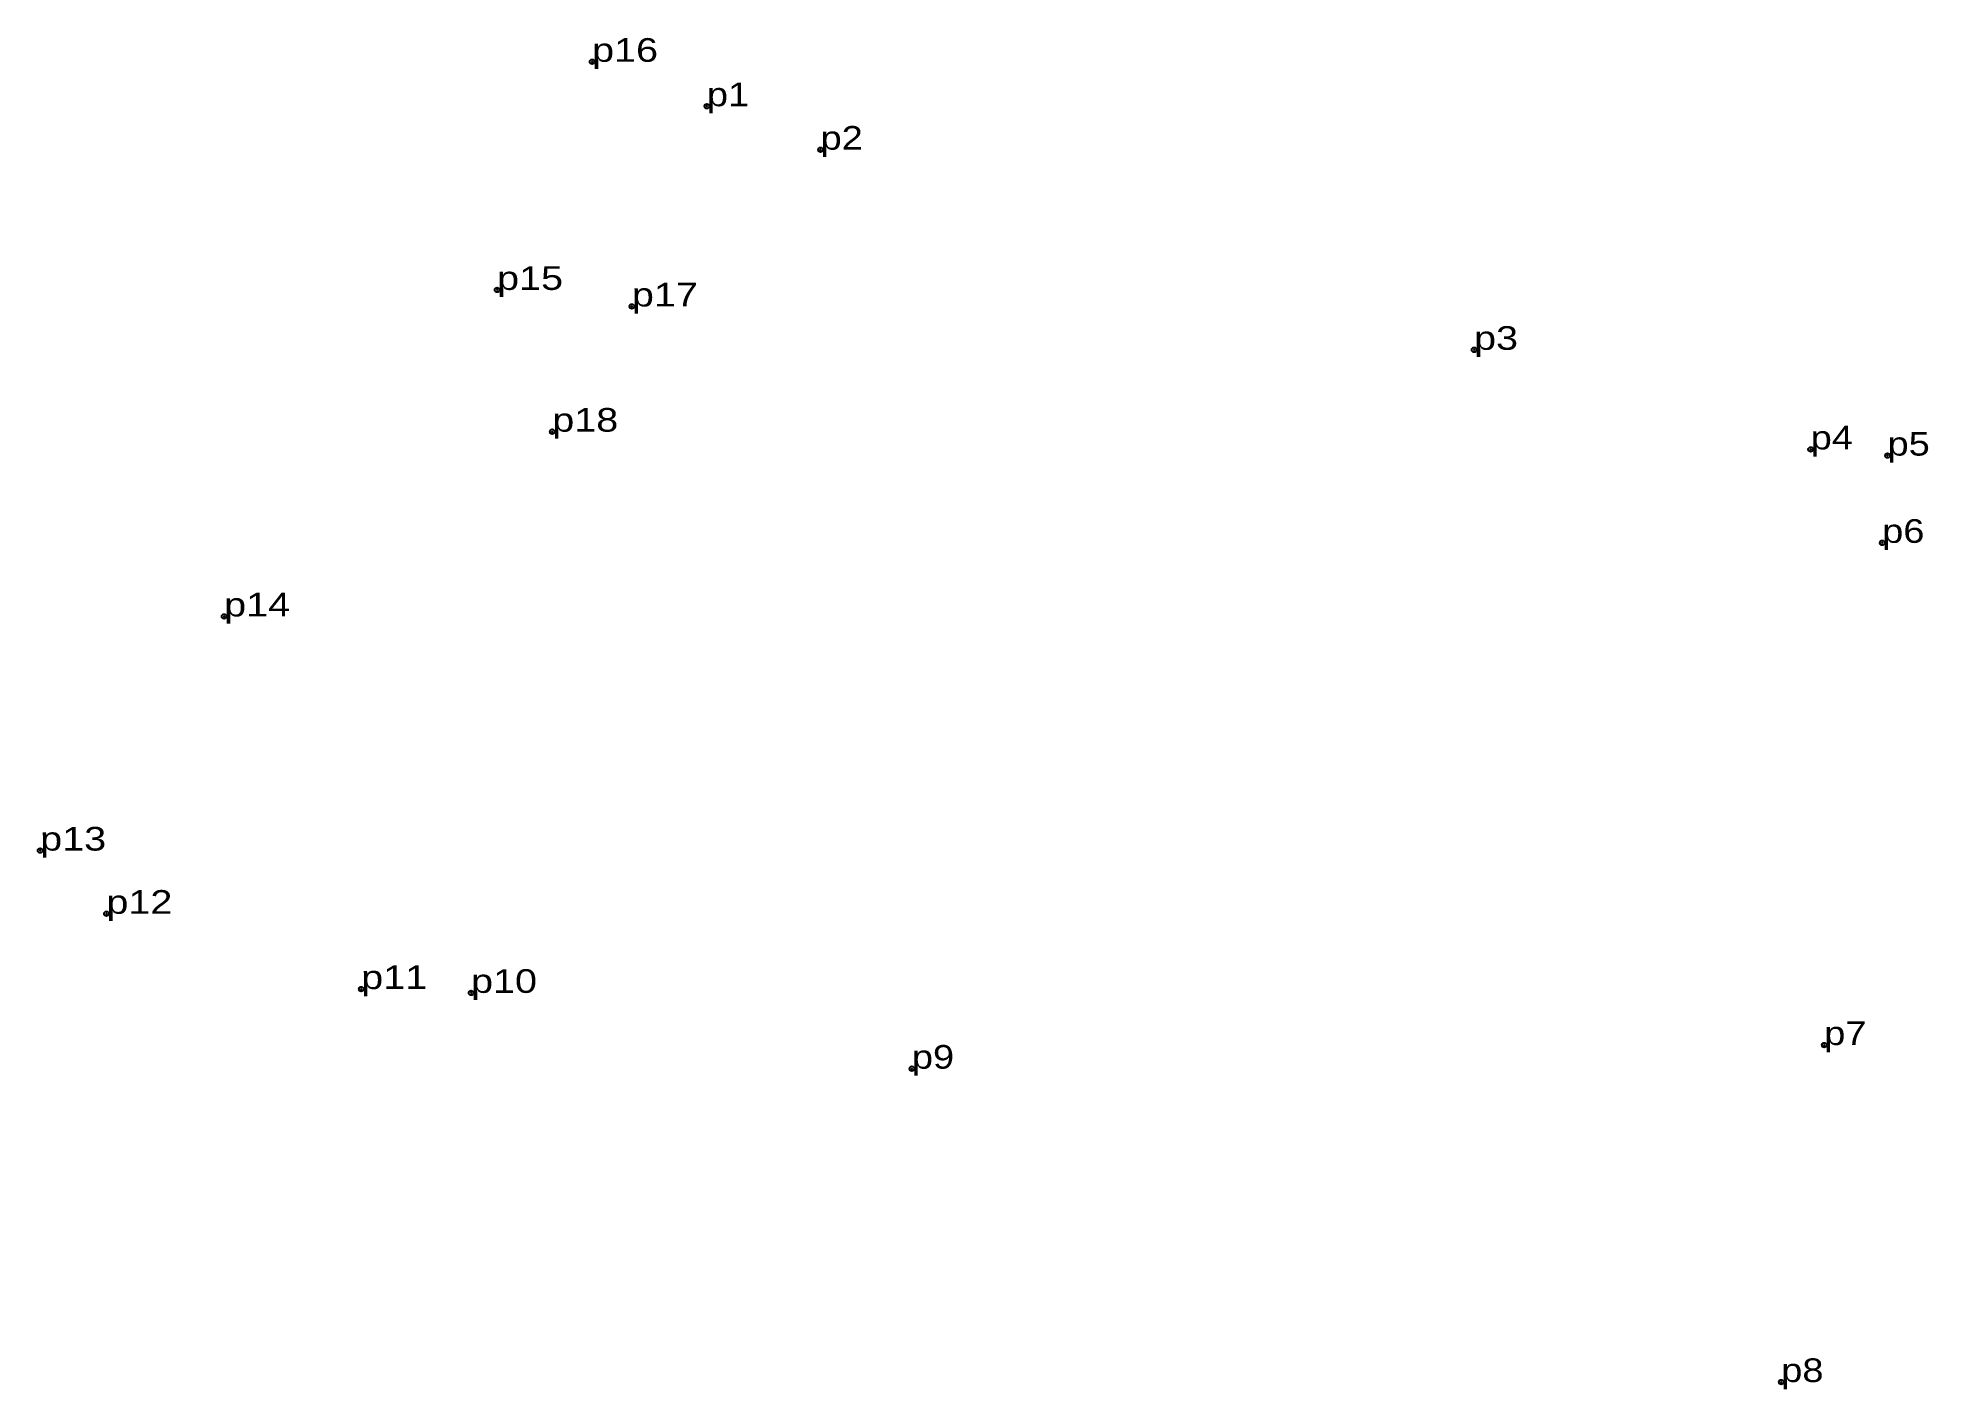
# Model space of a CAD drawing. Header units: metres. Extents: x 538690 to 552699, y 1821558 to 1848639.
# Drawn here: x 539115.5 to 539259.4, y 1838196.5 to 1838299.4 of the extents above; entities that cross this region are included whole.
import ezdxf

# ---------------------------------------------------------------- set-up
doc = ezdxf.new("R2010")
doc.units = ezdxf.units.M
doc.header["$LTSCALE"] = 0.72
doc.header["$PDMODE"] = 32
doc.header["$PDSIZE"] = 0.36
doc.layers.add('12', color=7, linetype='Continuous')
doc.layers.add('7', color=7, linetype='Continuous')

msp = doc.modelspace()

# ---------------------------------------------------------------- texts
at = {"layer": '12'}
for s, width, p in [('p16', 1.25, (539157.7, 1838297.55)), ('p16', 1.25, (539157.7, 1838297.55)), ('p1', 1.2, (539166.44, 1838294.17)), ('p1', 1.2, (539166.44, 1838294.17)), ('p2', 1.2, (539175.09, 1838290.86)), ('p2', 1.2, (539175.09, 1838290.86)), ('p15', 1.25, (539150.47, 1838280.19)), ('p15', 1.25, (539150.47, 1838280.19)), ('p17', 1.25, (539160.73, 1838278.93)), ('p17', 1.25, (539160.73, 1838278.93)), ('p3', 1.25, (539224.82, 1838275.63)), ('p3', 1.25, (539224.82, 1838275.63)), ('p18', 1.25, (539154.67, 1838269.4)), ('p18', 1.25, (539154.67, 1838269.4)), ('p4', 1.2, (539250.44, 1838268.05)), ('p4', 1.2, (539250.44, 1838268.05)), ('p5', 1.2, (539256.29, 1838267.58)), ('p5', 1.2, (539256.29, 1838267.58)), ('p6', 1.2, (539255.88, 1838260.94)), ('p6', 1.2, (539255.88, 1838260.94)), ('p14', 1.25, (539129.7, 1838255.34)), ('p14', 1.25, (539129.7, 1838255.34)), ('p13', 1.25, (539115.7, 1838237.52)), ('p13', 1.25, (539115.7, 1838237.52)), ('p12', 1.25, (539120.74, 1838232.71)), ('p12', 1.25, (539120.74, 1838232.71)), ('p11', 1.25, (539140.13, 1838226.98)), ('p11', 1.25, (539140.13, 1838226.98)), ('p10', 1.25, (539148.49, 1838226.69)), ('p10', 1.25, (539148.49, 1838226.69)), ('p7', 1.2, (539251.47, 1838222.72)), ('p7', 1.2, (539251.47, 1838222.72)), ('p9', 1.2, (539182.04, 1838220.92)), ('p9', 1.2, (539182.04, 1838220.92)), ('p8', 1.2, (539248.2, 1838197.07)), ('p8', 1.2, (539248.2, 1838197.07))]:
    msp.add_text(s, height=1.8, dxfattribs=dict(at, width=width)).set_placement(p)

# ---------------------------------------------------------------- linework, layer by layer
at = {"layer": '7'}
for p in [(539157.7, 1838297.55), (539166.44, 1838294.17), (539175.09, 1838290.86), (539150.47, 1838280.19), (539160.73, 1838278.93), (539224.82, 1838275.63), (539154.67, 1838269.4), (539250.44, 1838268.05), (539256.29, 1838267.58), (539255.88, 1838260.94), (539129.7, 1838255.34), (539115.7, 1838237.52), (539120.74, 1838232.71), (539140.13, 1838226.98), (539148.49, 1838226.69), (539251.47, 1838222.72), (539182.04, 1838220.92), (539248.2, 1838197.07)]:
    msp.add_point(p, dxfattribs=at)

msp.set_redraw_order([(e.dxf.handle, doc.entitydb.next_handle()) for e in msp.query("TEXT MTEXT ATTDEF DIMENSION ARC_DIMENSION")])  # texts and dimensions are drawn at this point

doc.saveas('drawing.dxf')
